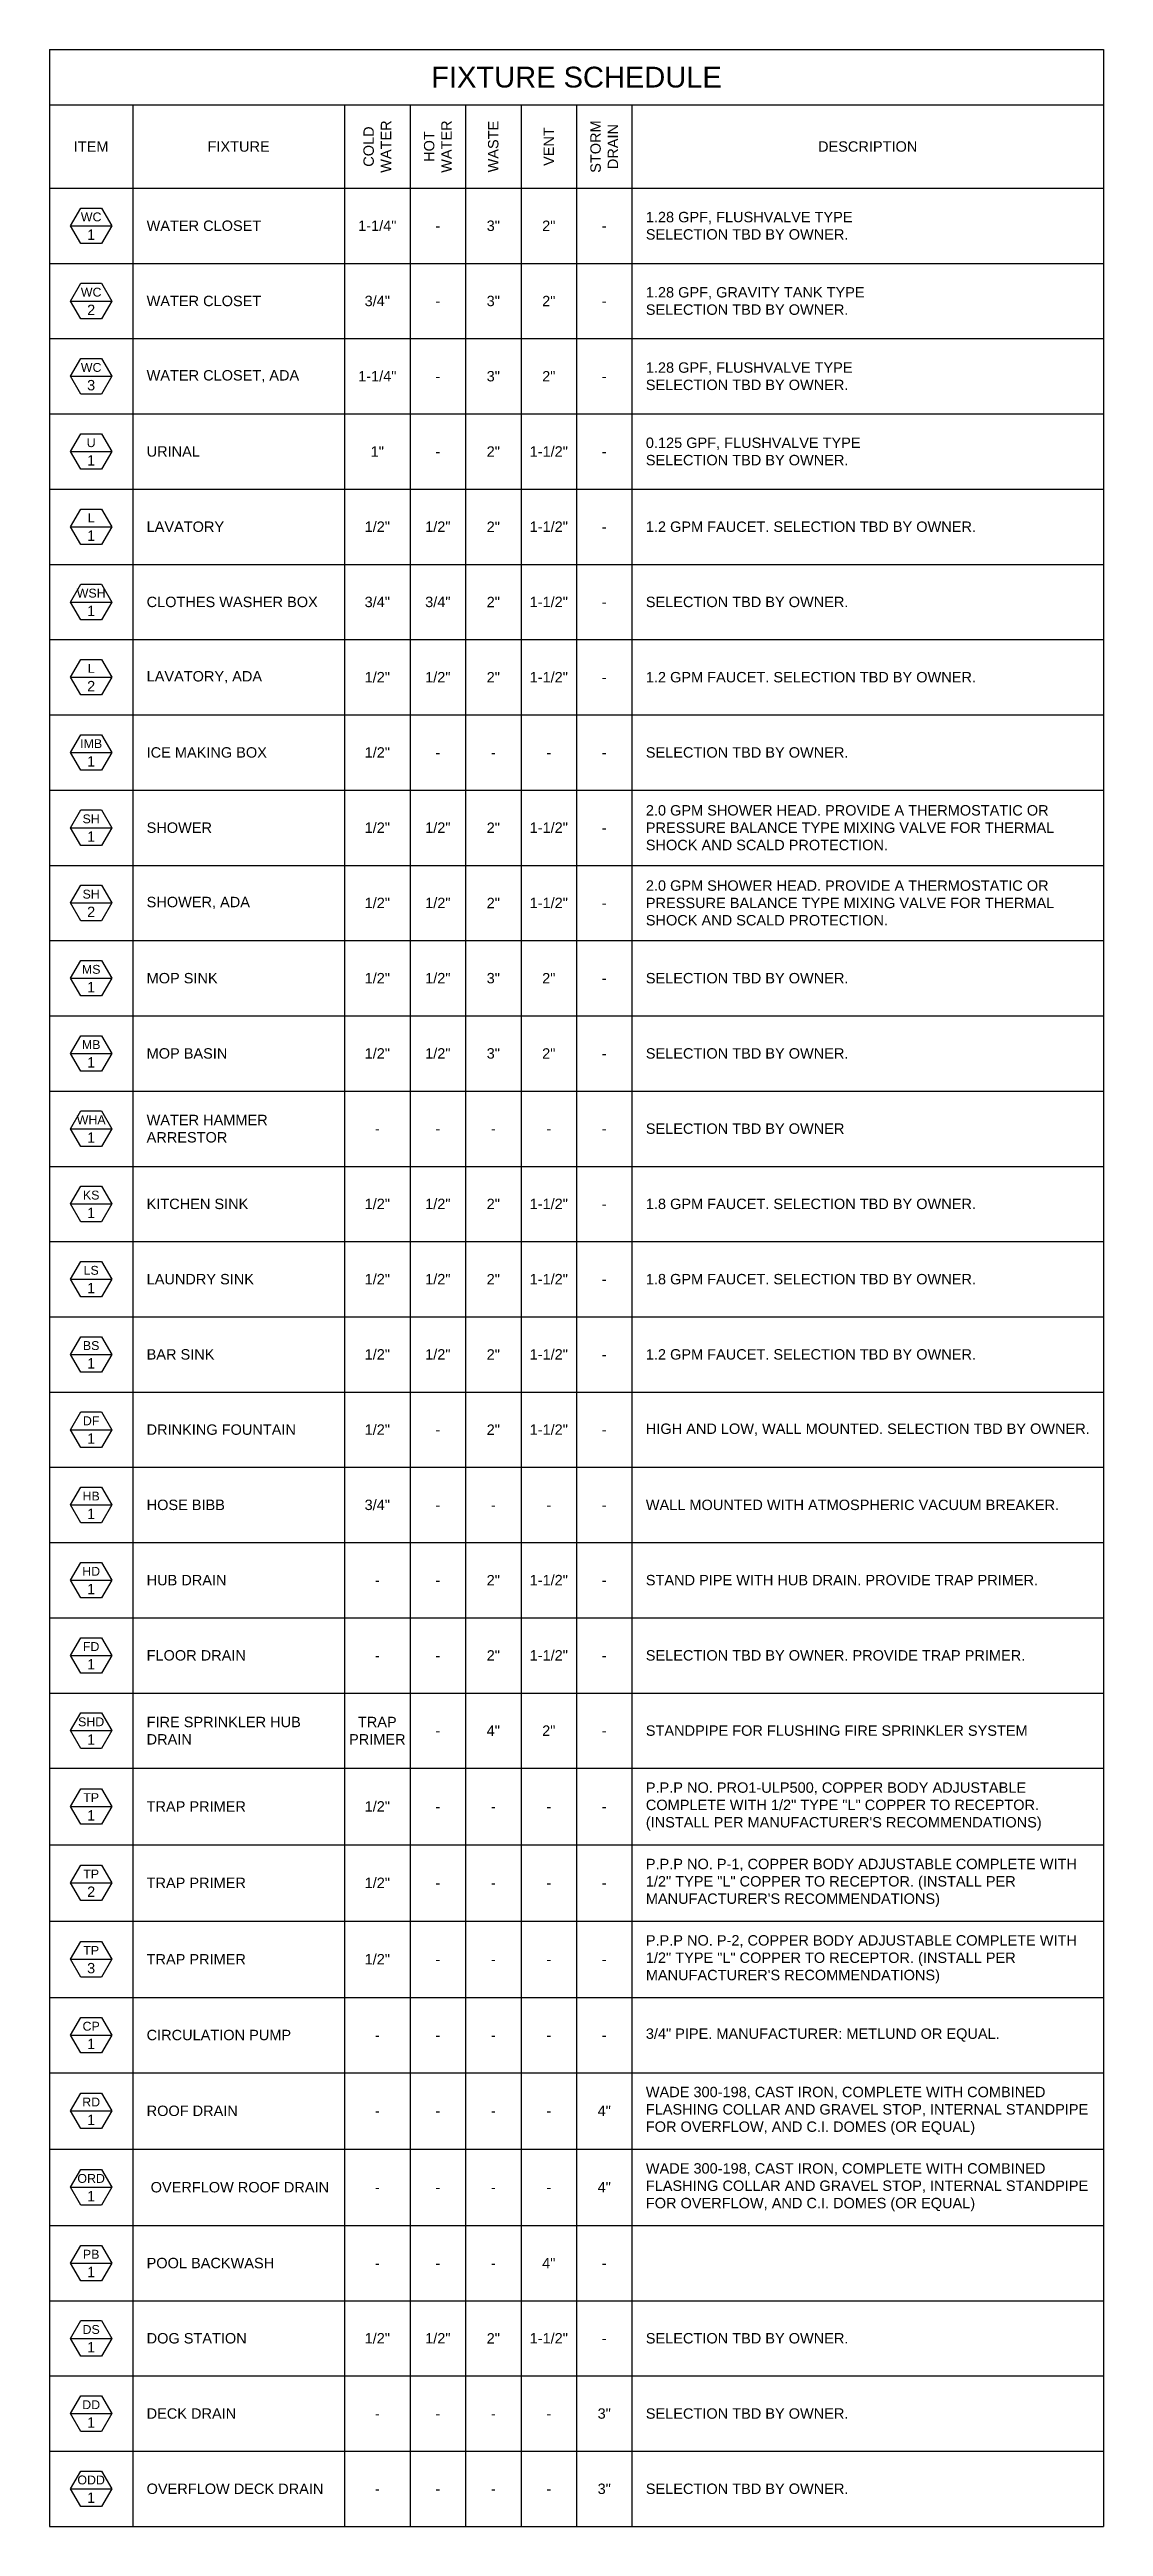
# Model space of a CAD drawing. Header units: inches. Extents: x -402 to -9, y -37 to 148.
# Drawn here: x -24.55 to -15.05, y 94.78 to 117.11 of the extents above; entities that cross this region are included whole.
import ezdxf
from ezdxf.enums import TextEntityAlignment as Align

# ---------------------------------------------------------------- set-up
doc = ezdxf.new("R2010")
doc.units = ezdxf.units.IN
doc.header["$MEASUREMENT"] = 0
doc.layers.add('TABLE', color=13, linetype='Continuous')
doc.styles.add('Arial', font='arial.ttf')
doc.styles.get("Standard").update_dxf_attribs({"font": 'arial.ttf'})

msp = doc.modelspace()

# ---------------------------------------------------------------- texts
at = {"layer": 'TABLE', "style": 'Arial'}
for s, insert, char_height, width, attachment_point in [('FIXTURE SCHEDULE', (-19.79934, 116.86073), 0.1875, 9.38, 5), ('ITEM', (-24.17434, 116.23573), 0.09375, 0.625, 5), ('FIXTURE', (-22.84498, 116.23573), 0.09375, 1.8774798, 5), ('DESCRIPTION', (-17.17434, 116.23573), 0.09375, 4.21875, 5), ('WATER CLOSET', (-23.67434, 115.5215), 0.09375, 1.6587298, 4), ('\\A1;1-1/4"', (-21.59498, 115.5215), 0.09375, 0.5600202, 5), ('-', (-21.04934, 115.5215), 0.09375, 0.46875, 5), ('3"', (-20.54934, 115.5215), 0.09375, 0.46875, 5), ('2"', (-20.04934, 115.5215), 0.09375, 0.46875, 5), ('-', (-19.54934, 115.5215), 0.09375, 0.46875, 5), ('1.28 GPF, FLUSHVALVE TYPE\\PSELECTION TBD BY OWNER.', (-19.17434, 115.5215), 0.09375, 4, 4), ('WATER CLOSET', (-23.67434, 114.84305), 0.09375, 1.6587298, 4), ('3/4"', (-21.59498, 114.84305), 0.09375, 0.5600202, 5), ('-', (-21.04934, 114.84305), 0.09375, 0.46875, 5), ('3"', (-20.54934, 114.84305), 0.09375, 0.46875, 5), ('2"', (-20.04934, 114.84305), 0.09375, 0.46875, 5), ('-', (-19.54934, 114.84305), 0.09375, 0.46875, 5), ('1.28 GPF, GRAVITY TANK TYPE\\PSELECTION TBD BY OWNER.', (-19.17434, 114.84305), 0.09375, 4, 4), ('WATER CLOSET, ADA', (-23.67434, 114.1646), 0.09375, 1.6587298, 4), ('1-1/4"', (-21.59498, 114.1646), 0.09375, 0.5600202, 5), ('-', (-21.04934, 114.1646), 0.09375, 0.46875, 5), ('3"', (-20.54934, 114.1646), 0.09375, 0.46875, 5), ('2"', (-20.04934, 114.1646), 0.09375, 0.46875, 5), ('-', (-19.54934, 114.1646), 0.09375, 0.46875, 5), ('1.28 GPF, FLUSHVALVE TYPE\\PSELECTION TBD BY OWNER.', (-19.17434, 114.1646), 0.09375, 4, 4), ('URINAL', (-23.67434, 113.48616), 0.09375, 1.6587298, 4), ('1"', (-21.59498, 113.48616), 0.09375, 0.5600202, 5), ('-', (-21.04934, 113.48616), 0.09375, 0.46875, 5), ('2"', (-20.54934, 113.48616), 0.09375, 0.46875, 5), ('1-1/2"', (-20.04934, 113.48616), 0.09375, 0.46875, 5), ('-', (-19.54934, 113.48616), 0.09375, 0.46875, 5), ('0.125 GPF, FLUSHVALVE TYPE\\PSELECTION TBD BY OWNER.', (-19.17434, 113.48616), 0.09375, 4, 4), ('LAVATORY', (-23.67434, 112.80771), 0.09375, 1.6587298, 4), ('1/2"', (-21.59498, 112.80771), 0.09375, 0.5600202, 5), ('1/2"', (-21.04934, 112.80771), 0.09375, 0.46875, 5), ('2"', (-20.54934, 112.80771), 0.09375, 0.46875, 5), ('1-1/2"', (-20.04934, 112.80771), 0.09375, 0.46875, 5), ('-', (-19.54934, 112.80771), 0.09375, 0.46875, 5), ('1.2 GPM FAUCET. SELECTION TBD BY OWNER.', (-19.17434, 112.80771), 0.09375, 4, 4), ('CLOTHES WASHER BOX', (-23.67434, 112.12926), 0.09375, 1.6587298, 4), ('3/4"', (-21.59498, 112.12926), 0.09375, 0.5600202, 5), ('3/4"', (-21.04934, 112.12926), 0.09375, 0.46875, 5), ('2"', (-20.54934, 112.12926), 0.09375, 0.46875, 5), ('1-1/2"', (-20.04934, 112.12926), 0.09375, 0.46875, 5), ('-', (-19.54934, 112.12926), 0.09375, 0.46875, 5), ('SELECTION TBD BY OWNER.', (-19.17434, 112.12926), 0.09375, 4, 4), ('LAVATORY, ADA', (-23.67434, 111.45081), 0.09375, 1.6587298, 4), ('1/2"', (-21.59498, 111.45081), 0.09375, 0.5600202, 5), ('1/2"', (-21.04934, 111.45081), 0.09375, 0.46875, 5), ('2"', (-20.54934, 111.45081), 0.09375, 0.46875, 5), ('1-1/2"', (-20.04934, 111.45081), 0.09375, 0.46875, 5), ('-', (-19.54934, 111.45081), 0.09375, 0.46875, 5), ('1.2 GPM FAUCET. SELECTION TBD BY OWNER.', (-19.17434, 111.45081), 0.09375, 4, 4), ('ICE MAKING BOX', (-23.67434, 110.77236), 0.09375, 1.6587298, 4), ('1/2"', (-21.59498, 110.77236), 0.09375, 0.5600202, 5), ('SELECTION TBD BY OWNER.', (-19.17434, 110.77236), 0.09375, 4, 4), ('-', (-21.04934, 110.77236), 0.09375, 0.46875, 5), ('-', (-20.54934, 110.77236), 0.09375, 0.46875, 5), ('-', (-20.04934, 110.77236), 0.09375, 0.46875, 5), ('-', (-19.54934, 110.77236), 0.09375, 0.46875, 5), ('SHOWER', (-23.67434, 110.09391), 0.09375, 1.6587298, 4), ('1/2"', (-21.59498, 110.09391), 0.09375, 0.5600202, 5), ('1/2"', (-21.04934, 110.09391), 0.09375, 0.46875, 5), ('2"', (-20.54934, 110.09391), 0.09375, 0.46875, 5), ('1-1/2"', (-20.04934, 110.09391), 0.09375, 0.46875, 5), ('2.0 GPM SHOWER HEAD. PROVIDE A THERMOSTATIC OR PRESSURE BALANCE TYPE MIXING VALVE FOR THERMAL SHOCK AND SCALD PROTECTION.', (-19.17434, 110.09391), 0.09375, 4, 4), ('-', (-19.54934, 110.09391), 0.09375, 0.46875, 5), ('SHOWER, ADA', (-23.67434, 109.41546), 0.09375, 1.6587298, 4), ('1/2"', (-21.59498, 109.41546), 0.09375, 0.5600202, 5), ('1/2"', (-21.04934, 109.41546), 0.09375, 0.46875, 5), ('2"', (-20.54934, 109.41546), 0.09375, 0.46875, 5), ('1-1/2"', (-20.04934, 109.41546), 0.09375, 0.46875, 5), ('2.0 GPM SHOWER HEAD. PROVIDE A THERMOSTATIC OR PRESSURE BALANCE TYPE MIXING VALVE FOR THERMAL SHOCK AND SCALD PROTECTION.', (-19.17434, 109.41546), 0.09375, 4, 4), ('-', (-19.54934, 109.41546), 0.09375, 0.46875, 5), ('MOP SINK', (-23.67434, 108.73702), 0.09375, 1.6587298, 4), ('1/2"', (-21.59498, 108.73702), 0.09375, 0.5600202, 5), ('1/2"', (-21.04934, 108.73702), 0.09375, 0.46875, 5), ('3"', (-20.54934, 108.73702), 0.09375, 0.46875, 5), ('2"', (-20.04934, 108.73702), 0.09375, 0.46875, 5), ('SELECTION TBD BY OWNER.', (-19.17434, 108.73702), 0.09375, 4, 4), ('-', (-19.54934, 108.73702), 0.09375, 0.46875, 5), ('MOP BASIN', (-23.67434, 108.05857), 0.09375, 1.6587298, 4), ('1/2"', (-21.59498, 108.05857), 0.09375, 0.5600202, 5), ('1/2"', (-21.04934, 108.05857), 0.09375, 0.46875, 5), ('3"', (-20.54934, 108.05857), 0.09375, 0.46875, 5), ('2"', (-20.04934, 108.05857), 0.09375, 0.46875, 5), ('SELECTION TBD BY OWNER.', (-19.17434, 108.05857), 0.09375, 4, 4), ('-', (-19.54934, 108.05857), 0.09375, 0.46875, 5), ('WATER HAMMER ARRESTOR', (-23.67434, 107.38012), 0.09375, 1.6587298, 4), ('SELECTION TBD BY OWNER', (-19.17434, 107.38012), 0.09375, 4, 4), ('-', (-21.59498, 107.38012), 0.09375, 0.5600202, 5), ('-', (-21.04934, 107.38012), 0.09375, 0.46875, 5), ('-', (-20.54934, 107.38012), 0.09375, 0.46875, 5), ('-', (-20.04934, 107.38012), 0.09375, 0.46875, 5), ('-', (-19.54934, 107.38012), 0.09375, 0.46875, 5), ('KITCHEN SINK', (-23.67434, 106.70167), 0.09375, 1.6587298, 4), ('1/2"', (-21.59498, 106.70167), 0.09375, 0.5600202, 5), ('1/2"', (-21.04934, 106.70167), 0.09375, 0.46875, 5), ('2"', (-20.54934, 106.70167), 0.09375, 0.46875, 5), ('1-1/2"', (-20.04934, 106.70167), 0.09375, 0.46875, 5), ('-', (-19.54934, 106.70167), 0.09375, 0.46875, 5), ('1.8 GPM FAUCET. SELECTION TBD BY OWNER.', (-19.17434, 106.70167), 0.09375, 4, 4), ('LAUNDRY SINK', (-23.67434, 106.02322), 0.09375, 1.6587298, 4), ('1/2"', (-21.59498, 106.02322), 0.09375, 0.5600202, 5), ('1/2"', (-21.04934, 106.02322), 0.09375, 0.46875, 5), ('2"', (-20.54934, 106.02322), 0.09375, 0.46875, 5), ('1-1/2"', (-20.04934, 106.02322), 0.09375, 0.46875, 5), ('-', (-19.54934, 106.02322), 0.09375, 0.46875, 5), ('1.8 GPM FAUCET. SELECTION TBD BY OWNER.', (-19.17434, 106.02322), 0.09375, 4, 4), ('BAR SINK', (-23.67434, 105.34477), 0.09375, 1.6587298, 4), ('1/2"', (-21.59498, 105.34477), 0.09375, 0.5600202, 5), ('1/2"', (-21.04934, 105.34477), 0.09375, 0.46875, 5), ('2"', (-20.54934, 105.34477), 0.09375, 0.46875, 5), ('1-1/2"', (-20.04934, 105.34477), 0.09375, 0.46875, 5), ('-', (-19.54934, 105.34477), 0.09375, 0.46875, 5), ('1.2 GPM FAUCET. SELECTION TBD BY OWNER.', (-19.17434, 105.34477), 0.09375, 4, 4), ('DRINKING FOUNTAIN', (-23.67434, 104.66632), 0.09375, 1.6587298, 4), ('1/2"', (-21.59498, 104.66632), 0.09375, 0.5600202, 5), ('-', (-21.04934, 104.66632), 0.09375, 0.46875, 5), ('2"', (-20.54934, 104.66632), 0.09375, 0.46875, 5), ('1-1/2"', (-20.04934, 104.66632), 0.09375, 0.46875, 5), ('-', (-19.54934, 104.66632), 0.09375, 0.46875, 5), ('HIGH AND LOW, WALL MOUNTED. SELECTION TBD BY OWNER.', (-19.17434, 104.66632), 0.09375, 4, 4), ('HOSE BIBB', (-23.67434, 103.98788), 0.09375, 1.6587298, 4), ('3/4"', (-21.59498, 103.98788), 0.09375, 0.5600202, 5), ('-', (-21.04934, 103.98788), 0.09375, 0.46875, 5), ('-', (-20.54934, 103.98788), 0.09375, 0.46875, 5), ('-', (-20.04934, 103.98788), 0.09375, 0.46875, 5), ('-', (-19.54934, 103.98788), 0.09375, 0.46875, 5), ('WALL MOUNTED WITH ATMOSPHERIC VACUUM BREAKER.', (-19.17434, 103.98788), 0.09375, 4, 4), ('HUB DRAIN', (-23.67434, 103.30943), 0.09375, 1.6587298, 4), ('-', (-21.59498, 103.30943), 0.09375, 0.5600202, 5), ('-', (-21.04934, 103.30943), 0.09375, 0.46875, 5), ('2"', (-20.54934, 103.30943), 0.09375, 0.46875, 5), ('1-1/2"', (-20.04934, 103.30943), 0.09375, 0.46875, 5), ('-', (-19.54934, 103.30943), 0.09375, 0.46875, 5), ('STAND PIPE WITH HUB DRAIN. PROVIDE TRAP PRIMER.', (-19.17434, 103.30943), 0.09375, 4, 4), ('FLOOR DRAIN', (-23.67434, 102.63098), 0.09375, 1.6587298, 4), ('-', (-21.59498, 102.63098), 0.09375, 0.5600202, 5), ('-', (-21.04934, 102.63098), 0.09375, 0.46875, 5), ('2"', (-20.54934, 102.63098), 0.09375, 0.46875, 5), ('1-1/2"', (-20.04934, 102.63098), 0.09375, 0.46875, 5), ('-', (-19.54934, 102.63098), 0.09375, 0.46875, 5), ('SELECTION TBD BY OWNER. PROVIDE TRAP PRIMER.', (-19.17434, 102.63098), 0.09375, 4, 4), ('FIRE SPRINKLER HUB DRAIN', (-23.67434, 101.95253), 0.09375, 1.6587298, 4), ('TRAP PRIMER', (-21.59498, 101.95253), 0.09375, 0.5600202, 5), ('-', (-21.04934, 101.95253), 0.09375, 0.46875, 5), ('4"', (-20.54934, 101.95253), 0.09375, 0.46875, 5), ('2"', (-20.04934, 101.95253), 0.09375, 0.46875, 5), ('-', (-19.54934, 101.95253), 0.09375, 0.46875, 5), ('STANDPIPE FOR FLUSHING FIRE SPRINKLER SYSTEM', (-19.17434, 101.95253), 0.09375, 4, 4), ('P.P.P NO. PRO1-ULP500, COPPER BODY ADJUSTABLE COMPLETE WITH 1/2" TYPE "L" COPPER TO RECEPTOR. (INSTALL PER MANUFACTURER\'S RECOMMENDATIONS)', (-19.17434, 101.26891), 0.09375, 4, 4), ('TRAP PRIMER', (-23.67434, 101.26891), 0.09375, 1.6587298, 4), ('1/2"', (-21.59498, 101.26891), 0.09375, 0.5600202, 5), ('-', (-21.04934, 101.26891), 0.09375, 0.46875, 5), ('-', (-20.54934, 101.26891), 0.09375, 0.46875, 5), ('-', (-20.04934, 101.26891), 0.09375, 0.46875, 5), ('-', (-19.54934, 101.26891), 0.09375, 0.46875, 5), ('P.P.P NO. P-1, COPPER BODY ADJUSTABLE COMPLETE WITH 1/2" TYPE "L" COPPER TO RECEPTOR. (INSTALL PER MANUFACTURER\'S RECOMMENDATIONS)', (-19.17434, 100.58011), 0.09375, 4, 4), ('TRAP PRIMER', (-23.67434, 100.58011), 0.09375, 1.6587298, 4), ('1/2"', (-21.59498, 100.58011), 0.09375, 0.5600202, 5), ('-', (-21.04934, 100.58011), 0.09375, 0.46875, 5), ('-', (-20.54934, 100.58011), 0.09375, 0.46875, 5), ('-', (-20.04934, 100.58011), 0.09375, 0.46875, 5), ('-', (-19.54934, 100.58011), 0.09375, 0.46875, 5), ('P.P.P NO. P-2, COPPER BODY ADJUSTABLE COMPLETE WITH 1/2" TYPE "L" COPPER TO RECEPTOR. (INSTALL PER MANUFACTURER\'S RECOMMENDATIONS)', (-19.17434, 99.8913), 0.09375, 4, 4), ('TRAP PRIMER', (-23.67434, 99.8913), 0.09375, 1.6587298, 4), ('1/2"', (-21.59498, 99.8913), 0.09375, 0.5600202, 5), ('-', (-21.04934, 99.8913), 0.09375, 0.46875, 5), ('-', (-20.54934, 99.8913), 0.09375, 0.46875, 5), ('-', (-20.04934, 99.8913), 0.09375, 0.46875, 5), ('-', (-19.54934, 99.8913), 0.09375, 0.46875, 5), ('CIRCULATION PUMP', (-23.67434, 99.20768), 0.09375, 1.6587298, 4), ('-', (-21.59498, 99.20768), 0.09375, 0.5600202, 5), ('-', (-21.04934, 99.20768), 0.09375, 0.46875, 5), ('-', (-20.54934, 99.20768), 0.09375, 0.46875, 5), ('-', (-20.04934, 99.20768), 0.09375, 0.46875, 5), ('-', (-19.54934, 99.20768), 0.09375, 0.46875, 5), ('3/4" PIPE. MANUFACTURER: METLUND OR EQUAL.', (-19.17434, 99.20768), 0.09375, 4, 4), ('WADE 300-198, CAST IRON, COMPLETE WITH COMBINED FLASHING COLLAR AND GRAVEL STOP, INTERNAL STANDPIPE FOR OVERFLOW, AND C.I. DOMES (OR EQUAL)', (-19.17434, 98.52406), 0.09375, 4, 4), ('ROOF DRAIN ', (-23.67434, 98.52406), 0.09375, 1.6587298, 4), ('-', (-21.59498, 98.52406), 0.09375, 0.5600202, 5), ('-', (-21.04934, 98.52406), 0.09375, 0.46875, 5), ('-', (-20.54934, 98.52406), 0.09375, 0.46875, 5), ('-', (-20.04934, 98.52406), 0.09375, 0.46875, 5), ('4"', (-19.54934, 98.52406), 0.09375, 0.46875, 5), ('WADE 300-198, CAST IRON, COMPLETE WITH COMBINED FLASHING COLLAR AND GRAVEL STOP, INTERNAL STANDPIPE FOR OVERFLOW, AND C.I. DOMES (OR EQUAL)', (-19.17434, 97.83526), 0.09375, 4, 4), (' OVERFLOW ROOF DRAIN', (-23.67434, 97.83526), 0.09375, 1.6587298, 4), ('-', (-21.59498, 97.83526), 0.09375, 0.5600202, 5), ('-', (-21.04934, 97.83526), 0.09375, 0.46875, 5), ('-', (-20.54934, 97.83526), 0.09375, 0.46875, 5), ('-', (-20.04934, 97.83526), 0.09375, 0.46875, 5), ('4"', (-19.54934, 97.83526), 0.09375, 0.46875, 5), ('POOL BACKWASH', (-23.67434, 97.15163), 0.09375, 1.6587298, 4), ('4"', (-20.04934, 97.15163), 0.09375, 0.46875, 5), ('-', (-21.59498, 97.15163), 0.09375, 0.5600202, 5), ('-', (-21.04934, 97.15163), 0.09375, 0.46875, 5), ('-', (-20.54934, 97.15163), 0.09375, 0.46875, 5), ('-', (-19.54934, 97.15163), 0.09375, 0.46875, 5), ('DOG STATION', (-23.67434, 96.47318), 0.09375, 1.6587298, 4), ('\\A1;1/2"', (-21.59498, 96.47318), 0.09375, 0.5600202, 5), ('\\A1;1/2" ', (-21.04934, 96.47318), 0.09375, 0.46875, 5), ('2"', (-20.54934, 96.47318), 0.09375, 0.46875, 5), ('1-1/2"', (-20.04934, 96.47318), 0.09375, 0.46875, 5), ('SELECTION TBD BY OWNER.', (-19.17434, 96.47318), 0.09375, 4, 4), ('-', (-19.54934, 96.47318), 0.09375, 0.46875, 5), ('DECK DRAIN', (-23.67434, 95.79473), 0.09375, 1.6587298, 4), ('3"', (-19.54934, 95.79473), 0.09375, 0.46875, 5), ('SELECTION TBD BY OWNER.', (-19.17434, 95.79473), 0.09375, 4, 4), ('-', (-21.59498, 95.79473), 0.09375, 0.5600202, 5), ('-', (-21.04934, 95.79473), 0.09375, 0.46875, 5), ('-', (-20.54934, 95.79473), 0.09375, 0.46875, 5), ('-', (-20.04934, 95.79473), 0.09375, 0.46875, 5), ('OVERFLOW DECK DRAIN', (-23.67434, 95.11629), 0.09375, 1.6587298, 4), ('3"', (-19.54934, 95.11629), 0.09375, 0.46875, 5), ('SELECTION TBD BY OWNER.', (-19.17434, 95.11629), 0.09375, 4, 4), ('-', (-21.59498, 95.11629), 0.09375, 0.5600202, 5), ('-', (-21.04934, 95.11629), 0.09375, 0.46875, 5), ('-', (-20.54934, 95.11629), 0.09375, 0.46875, 5), ('-', (-20.04934, 95.11629), 0.09375, 0.46875, 5)]:
    msp.add_mtext(s, dxfattribs=dict(at, insert=insert, char_height=char_height, width=width, attachment_point=attachment_point))
at = {"layer": 'TABLE', "char_height": 0.09375, "width": 0.71875, "attachment_point": 5, "rotation": 90, "style": 'Arial'}
for s, insert in [('COLD WATER', (-21.59498, 116.23573)), ('HOT WATER', (-21.04934, 116.23573)), ('WASTE', (-20.54934, 116.23573)), ('VENT', (-20.04934, 116.23573)), ('STORM DRAIN', (-19.54934, 116.23573))]:
    msp.add_mtext(s, dxfattribs=dict(at, insert=insert))

# ---------------------------------------------------------------- blocks, each defined once
blk = doc.blocks.new('Hex-Note2')
at = {"color": 2}
blk.add_lwpolyline([(-0.185, 0), (-0.093, 0.16), (0.093, 0.16), (0.185, 0), (0.093, -0.16), (-0.093, -0.16), (-0.185, 0), (0.185, 0)], dxfattribs=at)
for tag, height, p in [('TAG', 0.08, (0, 0.08)), ('NUM', 0.0938, (0, -0.08))]:
    blk.add_attdef(tag, text='', height=height, dxfattribs=at).set_placement(p, align=Align.MIDDLE_CENTER)
at = {"color": 2, "flags": 1}
for tag, p in [('FIXTURE', (0.257, 0.113)), ('HW_DIA', (0.258, -0.009)), ('CW_DIA', (0.248, -0.142)), ('WASTE', (0.261, -0.29)), ('WSFU', (0.268, -0.425)), ('CWSFU', (0.263, -0.717)), ('DFU', (0.27, -0.573)), ('HWSFU', (0.261, -0.862)), ('VENT', (0.276, -1.008)), ('STROMDRAIN', (0.273, -1.151))]:
    blk.add_attdef(tag, p, '', height=0.0938, dxfattribs=at)

# ---------------------------------------------------------------- linework, layer by layer
at = {"layer": 'TABLE'}
for p, q in [((-24.54934, 117.11073), (-15.04934, 117.11073)), ((-24.54934, 117.11073), (-24.54934, 94.77706)), ((-24.54934, 116.61073), (-15.04934, 116.61073)), ((-23.79934, 116.61073), (-23.79934, 94.77706)), ((-21.89061, 116.61073), (-21.89061, 94.77706)), ((-21.29934, 116.61073), (-21.29934, 94.77706)), ((-20.79934, 116.61073), (-20.79934, 94.77706)), ((-20.29934, 116.61073), (-20.29934, 94.77706)), ((-19.79934, 116.61073), (-19.79934, 94.77706)), ((-19.29934, 116.61073), (-19.29934, 94.77706)), ((-24.54934, 115.86073), (-15.04934, 115.86073)), ((-24.54934, 115.18228), (-15.04934, 115.18228)), ((-24.54934, 114.50383), (-15.04934, 114.50383)), ((-24.54934, 113.82538), (-15.04934, 113.82538)), ((-24.54934, 113.14693), (-15.04934, 113.14693)), ((-24.54934, 112.46848), (-15.04934, 112.46848)), ((-24.54934, 111.79003), (-15.04934, 111.79003)), ((-24.54934, 111.11159), (-15.04934, 111.11159)), ((-24.54934, 110.43314), (-15.04934, 110.43314)), ((-24.54934, 109.75469), (-15.04934, 109.75469)), ((-24.54934, 109.07624), (-15.04934, 109.07624)), ((-24.54934, 108.39779), (-15.04934, 108.39779)), ((-24.54934, 107.71934), (-15.04934, 107.71934)), ((-24.54934, 107.04089), (-15.04934, 107.04089)), ((-24.54934, 106.36245), (-15.04934, 106.36245)), ((-24.54934, 105.684), (-15.04934, 105.684)), ((-24.54934, 105.00555), (-15.04934, 105.00555)), ((-24.54934, 104.3271), (-15.04934, 104.3271)), ((-24.54934, 103.64865), (-15.04934, 103.64865)), ((-24.54934, 102.9702), (-15.04934, 102.9702)), ((-24.54934, 102.29175), (-15.04934, 102.29175)), ((-24.54934, 101.61331), (-15.04934, 101.61331)), ((-24.54934, 100.92451), (-15.04934, 100.92451)), ((-24.54934, 100.23571), (-15.04934, 100.23571)), ((-24.54934, 99.5469), (-15.04934, 99.5469)), ((-24.54934, 98.86846), (-15.04934, 98.86846)), ((-24.54934, 98.17966), (-15.04934, 98.17966)), ((-24.54934, 97.49086), (-15.04934, 97.49086)), ((-24.54934, 96.81241), (-15.04934, 96.81241)), ((-24.54934, 96.13396), (-15.04934, 96.13396)), ((-24.54934, 95.45551), (-15.04934, 95.45551)), ((-24.54934, 94.77706), (-15.04934, 94.77706))]:
    msp.add_line(p, q, dxfattribs=at)
at = {"layer": 'TABLE', "color": 13}
msp.add_line((-15.04934, 117.11073), (-15.04934, 94.77706), dxfattribs=at)

# ---------------------------------------------------------------- block references
at = {"layer": 'TABLE'}
for p, values in [((-24.17434, 115.5215), {'TAG': 'WC', 'NUM': '1'}), ((-24.17434, 114.84305), {'TAG': 'WC', 'NUM': '2'}), ((-24.17434, 114.1646), {'TAG': 'WC', 'NUM': '3'}), ((-24.17434, 113.48616), {'TAG': 'U', 'NUM': '1'}), ((-24.17434, 112.80771), {'TAG': 'L', 'NUM': '1'}), ((-24.17434, 112.12926), {'TAG': 'WSH', 'NUM': '1'}), ((-24.17434, 111.45081), {'TAG': 'L', 'NUM': '2'}), ((-24.17434, 110.77236), {'TAG': 'IMB', 'NUM': '1'}), ((-24.17434, 110.09391), {'TAG': 'SH', 'NUM': '1'}), ((-24.17434, 109.41546), {'TAG': 'SH', 'NUM': '2'}), ((-24.17434, 108.73702), {'TAG': 'MS', 'NUM': '1'}), ((-24.17434, 108.05857), {'TAG': 'MB', 'NUM': '1'}), ((-24.17434, 107.38012), {'TAG': 'WHA', 'NUM': '1'}), ((-24.17434, 106.70167), {'TAG': 'KS', 'NUM': '1'}), ((-24.17434, 106.02322), {'TAG': 'LS', 'NUM': '1'}), ((-24.17434, 105.34477), {'TAG': 'BS', 'NUM': '1'}), ((-24.17434, 104.66632), {'TAG': 'DF', 'NUM': '1'}), ((-24.17434, 103.98788), {'TAG': 'HB', 'NUM': '1'}), ((-24.17434, 103.30943), {'TAG': 'HD', 'NUM': '1'}), ((-24.17434, 102.63098), {'TAG': 'FD', 'NUM': '1'}), ((-24.17434, 101.95253), {'TAG': 'SHD', 'NUM': '1'}), ((-24.17434, 101.26891), {'TAG': 'TP', 'NUM': '1'}), ((-24.17434, 100.58011), {'TAG': 'TP', 'NUM': '2'}), ((-24.17434, 99.8913), {'TAG': 'TP', 'NUM': '3'}), ((-24.17434, 99.20768), {'TAG': 'CP', 'NUM': '1'}), ((-24.17434, 98.52406), {'TAG': 'RD', 'NUM': '1'}), ((-24.17434, 97.83526), {'TAG': 'ORD', 'NUM': '1'}), ((-24.17434, 97.15163), {'TAG': 'PB', 'NUM': '1'}), ((-24.17434, 96.47318), {'TAG': 'DS', 'NUM': '1'}), ((-24.17434, 95.79473), {'TAG': 'DD', 'NUM': '1'}), ((-24.17434, 95.11629), {'TAG': 'ODD', 'NUM': '1'})]:
    msp.add_blockref('Hex-Note2', p, dxfattribs=at).add_auto_attribs(values)

msp.set_redraw_order([(e.dxf.handle, doc.entitydb.next_handle()) for e in msp.query("TEXT MTEXT ATTDEF DIMENSION ARC_DIMENSION")])  # texts and dimensions are drawn at this point

doc.saveas('drawing.dxf')
